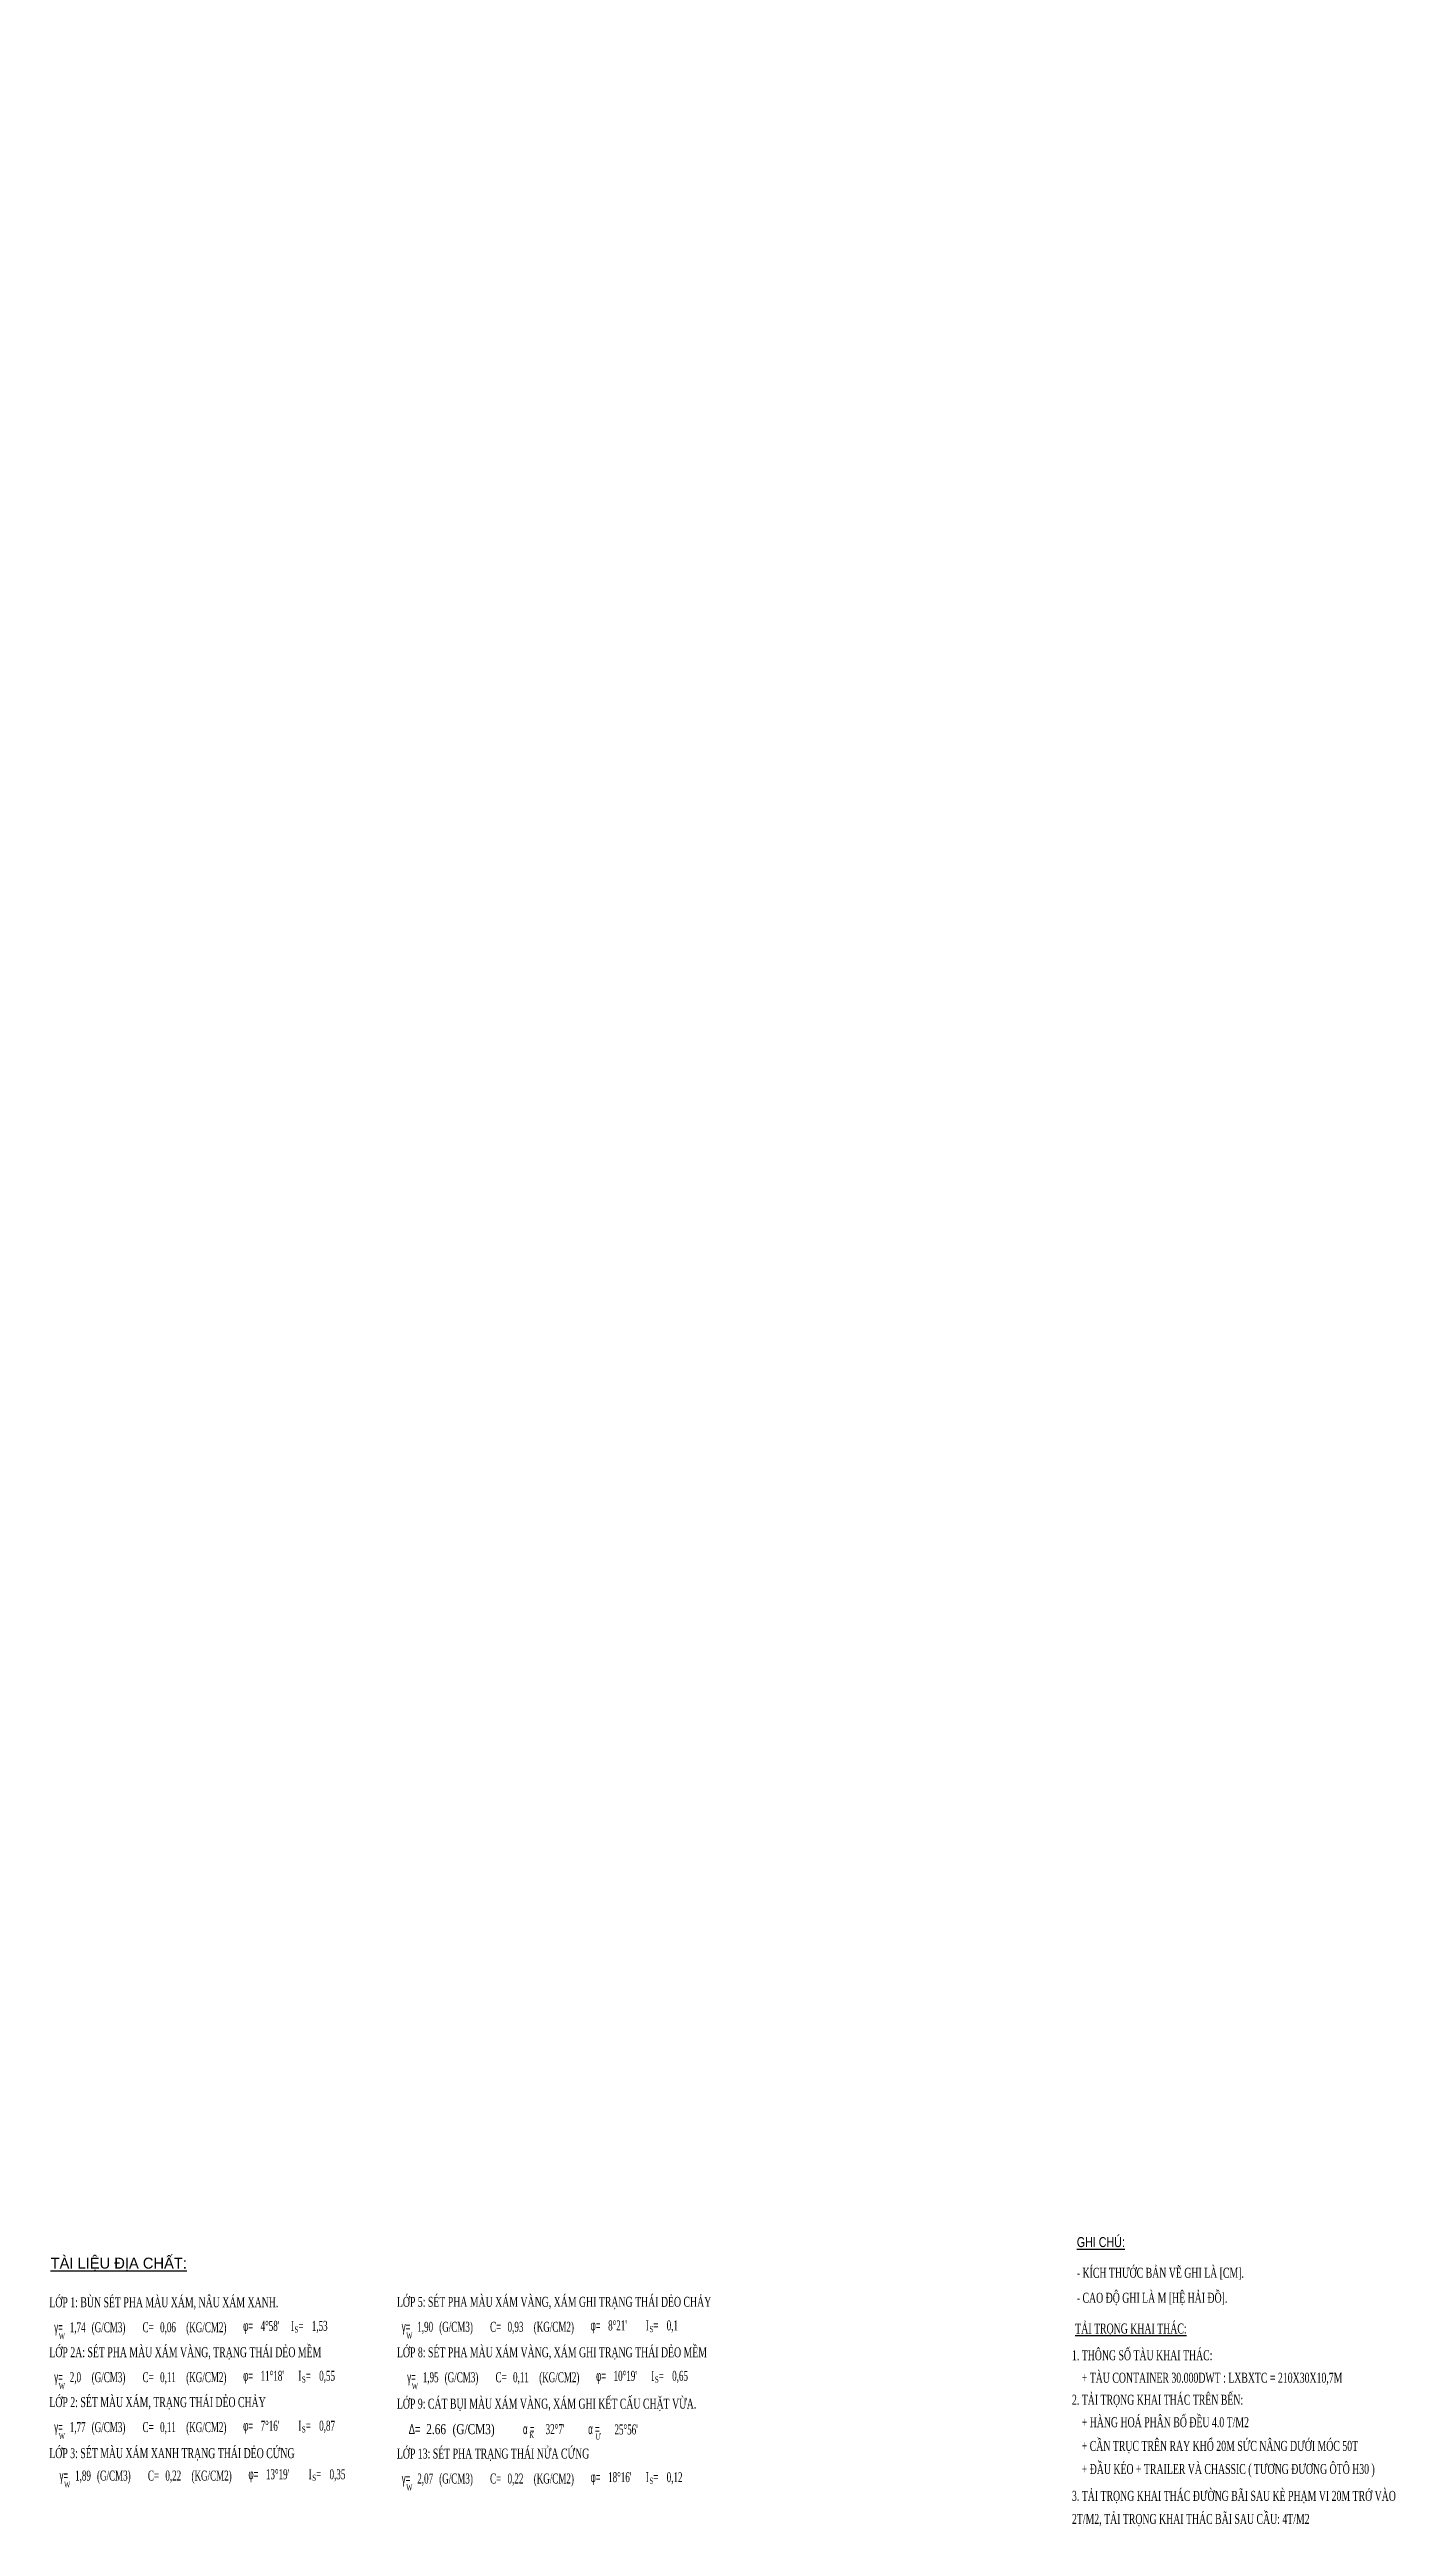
# Model space of a CAD drawing. Extents: x -57534 to 10615, y -13723 to 96319.
# Drawn here: x -172 to 10615, y 27076 to 46926 of the extents above; entities that cross this region are included whole.
import ezdxf

# ---------------------------------------------------------------- set-up
doc = ezdxf.new("R2010")
doc.units = 0
doc.header["$LTSCALE"] = 5
doc.header["$MEASUREMENT"] = 0
doc.layers.add('DIMENSION', color=4, linetype='CONTINUOUS')
doc.layers.add('TEXT', color=3, linetype='CONTINUOUS')
doc.styles.add('chu', font='vntimeh.shx', dxfattribs={"width": 0.75})
doc.styles.add('CMB-1', font='VHBLACK.TTF', dxfattribs={"width": 0.8})
doc.styles.add('DIM', font='romans.shx', dxfattribs={"width": 0.65})
doc.styles.add('Greek', font='greeks.shx', dxfattribs={"width": 0.7})
doc.styles.add('Ten', font='VHAVANB.TTF')
doc.styles.add('THUONG', font='vntimeh.shx', dxfattribs={"width": 0.65})

msp = doc.modelspace()

# ---------------------------------------------------------------- texts
at = {"layer": 'DIMENSION', "color": 6, "insert": (3641.9, 46926.4), "char_height": 80, "attachment_point": 1, "style": 'DIM'}
msp.add_mtext('\\A1;', dxfattribs=at)
at = {"layer": 'TEXT'}
for s, height, style, width, p in [('%%ughi chó:', 80, 'CMB-1', 0.8, (8061.5, 29315)), ('- KÝch th\xadíc b¶n vÏ ghi lµ [cm].', 80, 'THUONG', 0.65, (8061.5, 29068.9)), ('líp 1: bïn sÐt pha mµu x¸m, n©u x¸m xanh. ', 80, 'THUONG', 0.65, (-173.3, 28832.6)), ('líp 5: SÐt pha mµu x¸m vµng, x¸m ghi tr¹ng th¸i dÎo ch¶y', 80, 'THUONG', 0.65, (2611.9, 28836.2)), ('- Cao ®é ghi lµ m [HÖ h¶i ®å].', 80, 'THUONG', 0.65, (8061.5, 28868.9)), ('g=', 80, 'Greek', 0.6, (-134.5, 28632.6)), ('w', 48, 'chu', 0.6, (-97.8, 28576.8)), ('1,74', 80, 'chu', 0.6, (-9.6, 28632.6)), ('(g/cm3)', 80, 'chu', 0.6, (166.2, 28632.6)), ('c=', 80, 'chu', 0.6, (574, 28632.6)), ('0,06', 80, 'chu', 0.6, (714.2, 28632.6)), ('(kg/cm2)', 80, 'chu', 0.6, (923.7, 28632.6)), ('f=', 80, 'Greek', 0.6, (1379.7, 28643.6)), ("4°58'", 80, 'chu', 0.6, (1519.9, 28643.6)), ('i  =', 80, 'chu', 0.6, (1762.4, 28643.6)), ('s', 50, 'chu', 0.6, (1791.6, 28629.4)), ('1,53', 80, 'chu', 0.6, (1930.1, 28643.6)), ('g=', 80, 'Greek', 0.6, (2650.7, 28636.2)), ('w', 48, 'chu', 0.6, (2687.4, 28580.5)), ('1,90', 80, 'chu', 0.6, (2775.6, 28636.2)), ('(g/cm3)', 80, 'chu', 0.6, (2951.4, 28636.2)), ('c=', 80, 'chu', 0.6, (3359.1, 28636.2)), ('0,93', 80, 'chu', 0.6, (3499.3, 28636.2)), ('(kg/cm2)', 80, 'chu', 0.6, (3708.9, 28636.2)), ('f=', 80, 'Greek', 0.6, (4164.9, 28647.3)), ("8°21'", 80, 'chu', 0.6, (4305.1, 28647.3)), ('i  =', 80, 'chu', 0.6, (4606.8, 28647.3)), ('s', 50, 'chu', 0.6, (4636, 28633.1)), ('0,1', 80, 'chu', 0.6, (4774.5, 28647.3)), ('%%uT¶i träng khai th¸c:', 80, 'THUONG', 0.65, (8049.2, 28622.3)), ('líp 2a: sÐt pha mµu x¸m vµng, tr¹ng th¸i dÎo mÒm', 80, 'THUONG', 0.65, (-173.3, 28432.6)), ('líp 8: SÐt pha mµu x¸m vµng, x¸m ghi tr¹ng th¸i dÎo mÒm', 80, 'THUONG', 0.65, (2612.4, 28431.9)), ('1. th«ng sè tµu khai th¸c:', 80, 'THUONG', 0.65, (8022.6, 28408)), ('g=', 80, 'Greek', 0.6, (-134.5, 28232.6)), ('w', 48, 'chu', 0.6, (-97.8, 28176.8)), ('2,0', 80, 'chu', 0.6, (-9.6, 28232.6)), ('(g/cm3)', 80, 'chu', 0.6, (166.2, 28232.6)), ('c=', 80, 'chu', 0.6, (574, 28232.6)), ('0,11', 80, 'chu', 0.6, (714.2, 28232.6)), ('(kg/cm2)', 80, 'chu', 0.6, (923.7, 28232.6)), ('f=', 80, 'Greek', 0.6, (1379.7, 28243.6)), ("11°18'", 80, 'chu', 0.6, (1519.9, 28243.6)), ('i  =', 80, 'chu', 0.6, (1821.7, 28243.6)), ('s', 50, 'chu', 0.6, (1850.8, 28229.4)), ('0,55', 80, 'chu', 0.6, (1989.4, 28243.6)), ('g=', 80, 'Greek', 0.6, (2694.5, 28231.9)), ('w', 48, 'chu', 0.6, (2731.2, 28176.2)), ('1,95', 80, 'chu', 0.6, (2819.4, 28231.9)), ('(g/cm3)', 80, 'chu', 0.6, (2995.2, 28231.9)), ('c=', 80, 'chu', 0.6, (3402.9, 28231.9)), ('0,11', 80, 'chu', 0.6, (3543.1, 28231.9)), ('(kg/cm2)', 80, 'chu', 0.6, (3752.7, 28231.9)), ('f=', 80, 'Greek', 0.6, (4208.7, 28243)), ("10°19'", 80, 'chu', 0.6, (4348.9, 28243)), ('i  =', 80, 'chu', 0.6, (4650.6, 28243)), ('s', 50, 'chu', 0.6, (4679.8, 28228.7)), ('0,65', 80, 'chu', 0.6, (4818.3, 28243)), ('    + tµu container 30.000dwt : lXbXtC = 210x30x10,7m', 80, 'THUONG', 0.65, (8022.6, 28228)), ('líp 2: sÐt mµu x¸m, tr¹ng th¸i dÎo ch¶y', 80, 'THUONG', 0.65, (-173.3, 28032.6)), ('líp 9: c¸t bôi mµu x¸m vµng, x¸m ghi kÕt cÊu chÆt võa.', 80, 'THUONG', 0.65, (2611.9, 28020.2)), ('2. t¶i träng khai th¸c trªn bÕn:', 80, 'THUONG', 0.65, (8022.6, 28051.6)), ('g=', 80, 'Greek', 0.6, (-134.5, 27832.6)), ('w', 48, 'chu', 0.6, (-97.8, 27776.8)), ('1,77', 80, 'chu', 0.6, (-9.6, 27832.6)), ('(g/cm3)', 80, 'chu', 0.6, (166.2, 27832.6)), ('c=', 80, 'chu', 0.6, (574, 27832.6)), ('0,11', 80, 'chu', 0.6, (714.2, 27832.6)), ('(kg/cm2)', 80, 'chu', 0.6, (923.7, 27832.6)), ('f=', 80, 'Greek', 0.6, (1379.7, 27843.6)), ("7°16'", 80, 'chu', 0.6, (1519.9, 27843.6)), ('i  =', 80, 'chu', 0.6, (1821.7, 27843.6)), ('s', 50, 'chu', 0.6, (1850.8, 27829.4)), ('0,87', 80, 'chu', 0.6, (1989.4, 27843.6)), ('D=', 80, 'Greek', 0.7, (2706.9, 27816.1)), ('2.66', 80, 'chu', 0.75, (2847.1, 27816.1)), ('(g/cm3)', 80, 'chu', 0.75, (3058.4, 27816.1)), ('a =', 80, 'Greek', 0.6, (3622.8, 27816.1)), ('k', 48, 'chu', 0.6, (3673.5, 27784.7)), ("32°7'", 80, 'chu', 0.6, (3804.2, 27816.1)), ('a =', 80, 'Greek', 0.6, (4145.1, 27816.1)), ('\xad', 48, 'chu', 0.6, (4204.3, 27772.9)), ("25°56'", 80, 'chu', 0.6, (4356.1, 27813.5)), ('    + hµng ho¸ ph©n bè ®Òu 4.0 t/m2', 80, 'THUONG', 0.65, (8022.6, 27871.6)), ('líp 3: SÐt mµu x¸m xanh tr¹ng th¸i dÎo cøng', 80, 'THUONG', 0.65, (-174, 27623.5)), ('líp 13: sÐt pha tr¹ng th¸i nöa cøng', 80, 'THUONG', 0.65, (2611.9, 27620.2)), ('    + cÇn trôc trªn ray khæ 20m søc n©ng d\xadíi mãc 50t  ', 80, 'THUONG', 0.65, (8022.6, 27681.6)), ('    + ®Çu kÐo + trailer vµ chassic ( t\xad¬ng ®\xad¬ng «t« h30 )', 80, 'THUONG', 0.65, (8022.6, 27496.6)), ('g=', 80, 'Greek', 0.6, (-92, 27443.7)), ('w', 48, 'chu', 0.6, (-55.3, 27387.9)), ('1,89', 80, 'chu', 0.6, (32.9, 27443.7)), ('(g/cm3)', 80, 'chu', 0.6, (208.7, 27443.7)), ('c=', 80, 'chu', 0.6, (616.5, 27443.7)), ('0,22', 80, 'chu', 0.6, (756.6, 27443.7)), ('(kg/cm2)', 80, 'chu', 0.6, (966.2, 27443.7)), ('f=', 80, 'Greek', 0.6, (1422.2, 27454.7)), ("13°19'", 80, 'chu', 0.6, (1562.4, 27454.7)), ('i  =', 80, 'chu', 0.6, (1904.7, 27454.7)), ('s', 50, 'chu', 0.6, (1933.9, 27440.5)), ('0,35', 80, 'chu', 0.6, (2072.4, 27454.7)), ('g=', 80, 'Greek', 0.6, (2650.7, 27420.2)), ('w', 48, 'chu', 0.6, (2687.4, 27364.5)), ('2,07', 80, 'chu', 0.6, (2775.6, 27420.2)), ('(g/cm3)', 80, 'chu', 0.6, (2951.4, 27420.2)), ('c=', 80, 'chu', 0.6, (3359.1, 27420.2)), ('0,22', 80, 'chu', 0.6, (3499.3, 27420.2)), ('(kg/cm2)', 80, 'chu', 0.6, (3708.9, 27420.2)), ('f=', 80, 'Greek', 0.6, (4164.9, 27431.3)), ("18°16'", 80, 'chu', 0.6, (4305.1, 27431.3)), ('i  =', 80, 'chu', 0.6, (4606.8, 27431.3)), ('s', 50, 'chu', 0.6, (4636, 27417.1)), ('0,12', 80, 'chu', 0.6, (4774.5, 27431.3)), ('2t/m2, t¶i träng khai th¸c b·i sau cÇu: 4t/m2', 80, 'THUONG', 0.65, (8022.6, 27096.2)), ('3. t¶i träng khai th¸c ®\xadêng b·i sau kÌ ph¹m vi 20m trë vµo', 80, 'THUONG', 0.65, (8022.6, 27281.2))]:
    msp.add_text(s, height=height, dxfattribs=dict(at, style=style, width=width)).set_placement(p)
at = {"layer": 'TEXT', "style": 'Ten'}
msp.add_text('%%uTµi liÖu ®Þa chÊt:', height=88, dxfattribs=at).set_placement((-162.9, 29142.4))

doc.saveas('drawing.dxf')
